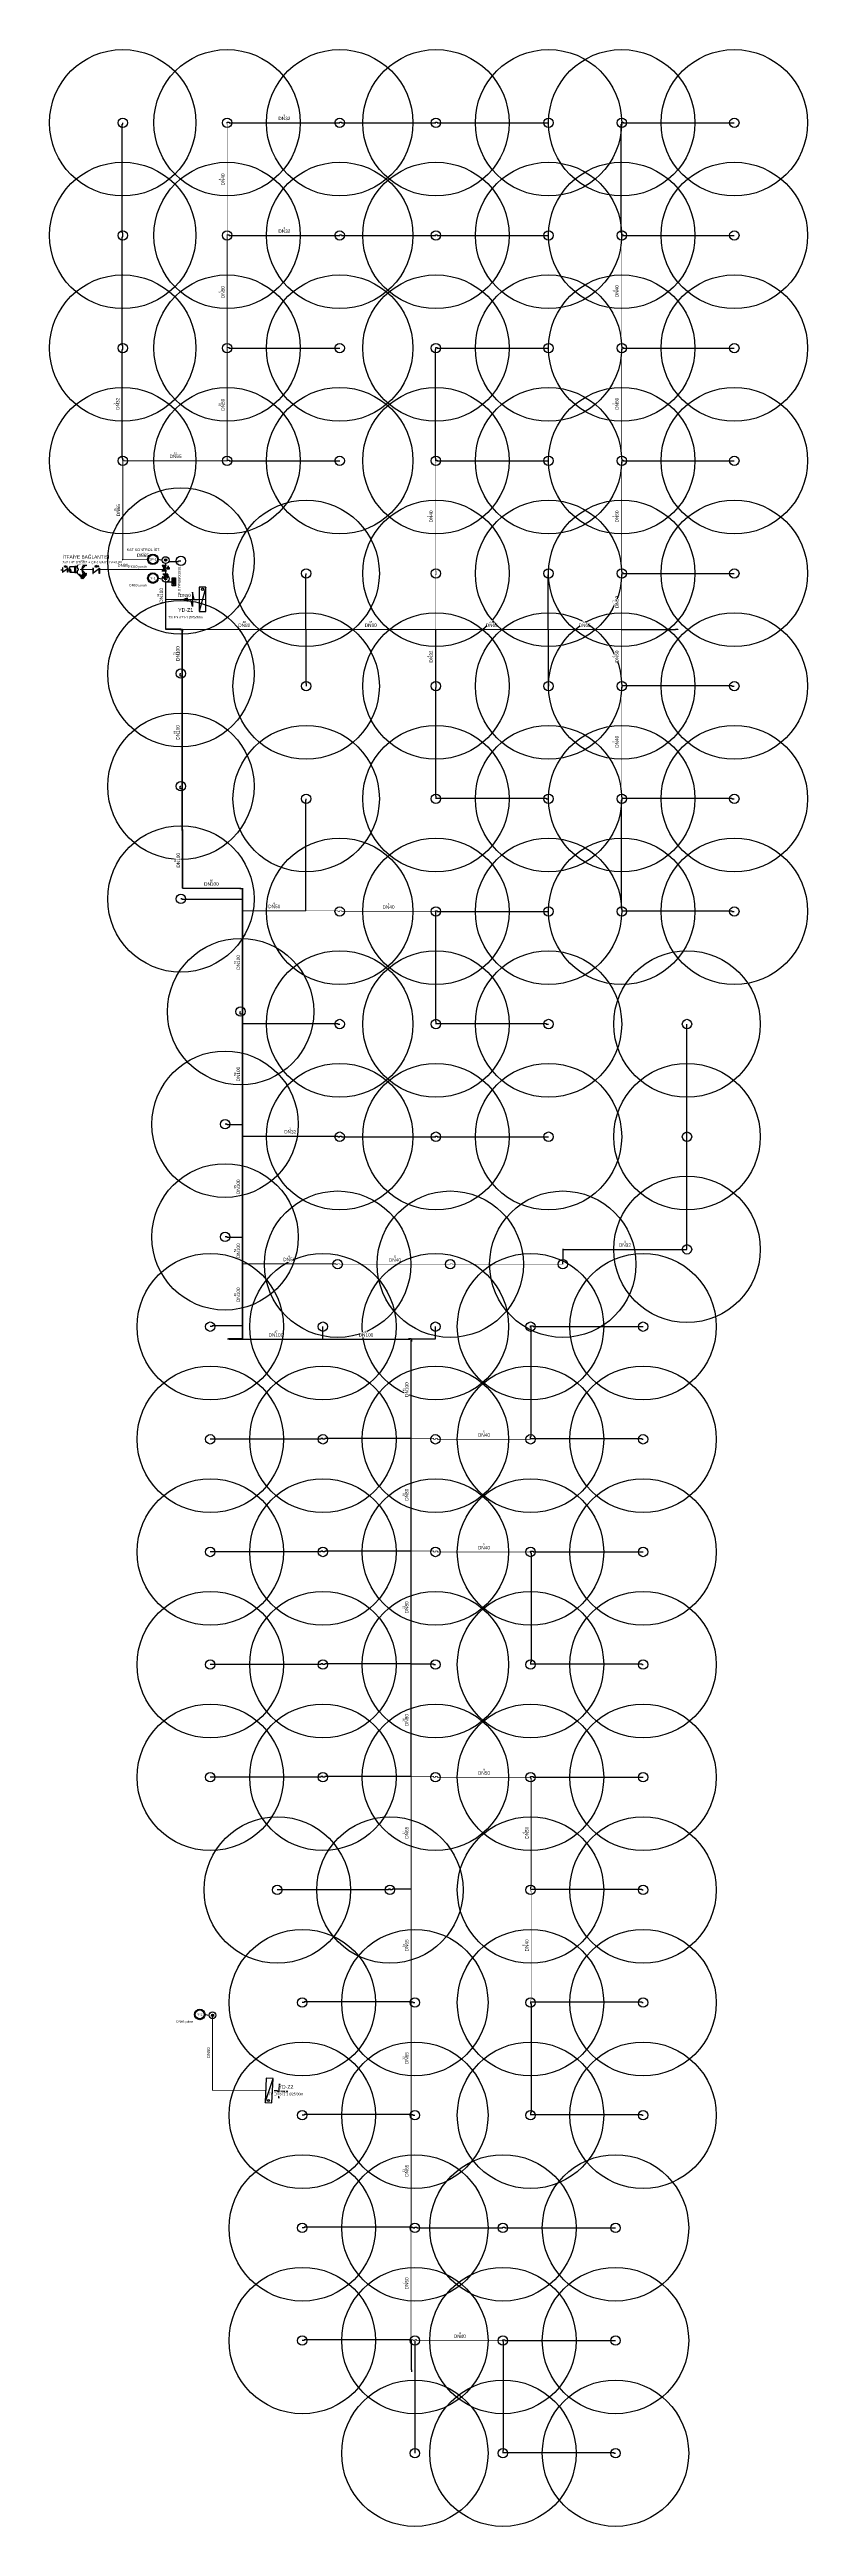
# Model space of a CAD drawing. Header units: centimetres. Extents: x 247996 to 269940, y -458027 to -450648.
# Drawn here: x 250247 to 252266, y -457471 to -450876 of the extents above; entities that cross this region are included whole.
import ezdxf
from ezdxf.enums import TextEntityAlignment as Align

# ---------------------------------------------------------------- set-up
doc = ezdxf.new("R2010")
doc.units = ezdxf.units.CM
for name, color, linetype in [('MTY-SPRINKLER', 15, 'Continuous'), ('MTY-SPRINKLER-BORU', 140, 'Continuous'), ('MTY-SPRINKLER-CAP', 141, 'Continuous'), ('MTY-SPRINKLER-KORUMA', 8, 'Continuous'), ('MTY-YANGIN-DOLAP', 1, 'Continuous'), ('MTY-YANGIN-DOLAP-BORU', 1, 'Continuous'), ('MTY-YANGIN-ITFAIYE', 1, 'Continuous'), ('MTY-YANGIN-KOLON', 6, 'Continuous'), ('MTY-YANGIN-VANA', 1, 'Continuous')]:
    doc.layers.add(name, color=color, linetype=linetype)
doc.styles.add('ROTAS', font='arial.ttf')

# ---------------------------------------------------------------- blocks, each defined once
blk = doc.blocks.new('ASL-SPR-UP')
blk.add_circle((0, 0), 12.5)
blk = doc.blocks.new('Y-KOLON')
blk.add_hatch(color=7).paths.add_polyline_path([(3, 0), (2.8, 1.1), (2.1, 2.1), (1.1, 2.8), (0, 3), (-1.1, 2.8), (-2.1, 2.1), (-2.8, 1.1), (-3, 0), (-2.8, -1.1), (-2.1, -2.1), (-1.1, -2.8), (0, -3), (1.1, -2.8), (2.1, -2.1), (2.8, -1.1)])
for radius in [9, 3]:
    blk.add_circle((0, 0), radius)
blk = doc.blocks.new('ASL-YD-PLAN')
for p, q in [((-21.2, 7.3), (0, 12.3)), ((21.2, 7.3), (-21.2, 7.3)), ((0, 32.8), (-5, 22)), ((-5, 22), (5, 22)), ((5, 22), (0, 32.8)), ((0, 22), (0, 12.3)), ((0, 2.3), (21.2, 7.3)), ((0, 2.3), (0, -7.8)), ((36, -32.8), (-36, -12.8)), ((30, -22.8), (30, -22.8))]:
    blk.add_line(p, q)
for points in [[(-36, -12.8), (-36, -32.8), (36, -32.8), (36, -12.8), (-36, -12.8)], [(36, -32.8), (-36, -12.8), (-36, -32.8), (36, -32.8)]]:
    blk.add_lwpolyline(points)
blk.add_circle((30, -22.8), 3.25)
blk = doc.blocks.new('ASL-IZL-KELEBEK')
for p, q in [((-4, -7), (-17, 2)), ((-17, -22), (-17, 2)), ((-15, 13), (-15, 23)), ((-15, 13), (-15, 23)), ((-15, 13), (-15, 23)), ((-15, 13), (-15, 23)), ((-15, 18), (-5, 18)), ((-15, 18), (-5, 18)), ((-15, 18), (-5, 18)), ((-15, 18), (-5, 18)), ((0, 11), (0, -10)), ((5, -7), (17, 2)), ((17, -22), (17, 2)), ((-17, -22), (-4, -14)), ((17, -22), (5, -14))]:
    blk.add_line(p, q)
for points in [[(-18, 5), (-20, 5), (-20, -25), (-18, -25), (-18, 5)], [(5, 25), (5, 11), (-5, 11), (-5, 25), (5, 25)], [(5, 25), (5, 11), (-5, 11), (-5, 25), (5, 25)], [(5, 25), (5, 11), (-5, 11), (-5, 25), (5, 25)], [(5, 25), (5, 11), (-5, 11), (-5, 25), (5, 25)], [(18, 5), (20, 5), (20, -25), (18, -25), (18, 5)]]:
    blk.add_lwpolyline(points)
blk.add_circle((0, -10), 5.68)
blk = doc.blocks.new('ASL-FS')
for p, q in [((-16, 8), (16, 8)), ((-16, -20), (-16, 2)), ((-16, 2), (16, -20)), ((-16, -20), (16, 2)), ((0, -9), (0, 8)), ((16, -20), (16, 2))]:
    blk.add_line(p, q)
blk.add_lwpolyline([(16, 8), (15, 11), (13, 14), (10, 17), (7, 18), (4, 20), (0, 20), (-4, 20), (-7, 18), (-10, 17), (-13, 14), (-15, 11), (-16, 8)])
blk = doc.blocks.new('ASL-TEST')
for p, q in [((-34, 5), (-32, 10)), ((-29, 10), (-26, 5)), ((-27, 0), (-21, 0)), ((-21, 10), (-7, -10)), ((-21, -10), (-7, 10)), ((-21, 10), (-7, -10)), ((-21, -10), (-7, 10)), ((-7, 0), (-6, 0)), ((-6, 8), (3, 4)), ((-6, -8), (-6, 8)), ((5, -6), (18, 6)), ((5, 6), (18, -6)), ((19, 4), (28, 8)), ((28, -8), (28, 8)), ((-34, -5), (-32, -10)), ((-29, -10), (-26, -5)), ((-6, -8), (3, -4)), ((19, -4), (28, -8))]:
    blk.add_line(p, q)
for points in [[(-44, -19), (-44, 19), (44, 19), (44, -19), (-44, -19)], [(-34, -5), (-34, 5)], [(-27, -2), (-27, 2), (-33, 2), (-33, -2), (-27, -2)], [(-32, 10), (-29, 10)], [(-26, -5), (-26, 5)], [(-21, -10), (-21, 10), (-7, 10), (-7, -10), (-21, -10)], [(-32, -10), (-29, -10)]]:
    blk.add_lwpolyline(points)
blk.add_circle((11, 0), 8.88)
blk = doc.blocks.new('ASL-ITFAIYE')
for p, q in [((-80, -17), (-80, 8)), ((-46, -17), (-46, 8)), ((-26, 21), (9, 21)), ((14, 24), (14, 24)), ((20, 23), (50, 53)), ((49, 39), (55, 44)), ((51, 54), (52, 54)), ((52, 54), (58, 60)), ((55, 66), (58, 69)), ((55, 66), (58, 62)), ((55, 56), (83, 27)), ((56, 57), (85, 29)), ((57, 63), (60, 67)), ((58, 69), (62, 65)), ((58, 60), (87, 32)), ((60, 44), (71, 33)), ((64, 65), (64, 66)), ((66, 23), (71, 28)), ((67, 10), (80, 23)), ((81, 25), (87, 31)), ((81, 24), (81, 25)), ((89, 31), (93, 28)), ((91, 30), (94, 33)), ((93, 37), (93, 37)), ((93, 35), (96, 31)), ((93, 28), (96, 31)), ((-96, -4), (-83, -4)), ((-43, -4), (-33, -4)), ((-26, -21), (9, -21)), ((14, -24), (14, -24)), ((20, -23), (50, -53)), ((49, -39), (55, -44)), ((51, -54), (52, -54)), ((52, -54), (58, -60)), ((55, -56), (83, -27)), ((55, -66), (58, -62)), ((56, -57), (85, -29)), ((57, -63), (60, -67)), ((58, -60), (87, -32)), ((58, -69), (62, -65)), ((60, -44), (71, -33)), ((64, -65), (64, -66)), ((66, -23), (71, -28)), ((67, -10), (80, -23)), ((81, -25), (81, -24)), ((81, -25), (87, -31)), ((89, -31), (93, -28)), ((91, -30), (94, -33)), ((93, -28), (96, -31)), ((93, -35), (96, -31)), ((93, -37), (93, -37))]:
    blk.add_line(p, q)
for points in [[(-81, 11), (-83, 11), (-83, -19), (-81, -19), (-81, 11)], [(-80, -17), (-46, 8)], [(-74, 21), (-61, 16), (-63, 20), (-48, 20), (-48, 22), (-63, 22), (-61, 26), (-74, 21)], [(-45, 11), (-43, 11), (-43, -19), (-45, -19), (-45, 11)], [(-26, 21), (-28, 19), (-30, 16), (-31, 13), (-31, 10), (-31, 7), (-30, 5), (-28, 2), (-26, 0)], [(9, -24), (9, 24), (14, 24), (14, -24), (9, -24)], [(14, 24), (15, 23), (16, 23), (16, 22), (17, 22), (18, 22), (19, 22), (19, 23), (20, 23)], [(46, 38), (42, 37), (38, 36), (34, 35), (31, 32), (28, 29), (26, 25), (25, 21), (25, 16), (25, 12), (27, 8)], [(27, -8), (29, -8), (30, -7), (32, -6), (33, -5), (34, -4), (35, -2), (35, -1), (35, 1), (35, 2), (34, 4), (33, 5), (32, 6), (30, 7), (29, 8), (27, 8)], [(46, 38), (47, 38), (48, 38), (49, 38), (49, 39)], [(51, 54), (51, 54), (50, 54), (50, 53), (50, 53)], [(52, 54), (52, 54), (52, 54), (52, 54), (52, 54)], [(60, 44), (60, 45), (59, 45), (58, 45), (57, 45), (56, 45), (56, 45), (55, 44)], [(58, 1), (58, 1), (58, 1), (57, 0), (57, 0), (57, 0), (58, -1), (58, -1), (58, -1)], [(58, 60), (59, 60), (59, 60), (59, 61), (59, 61), (59, 61), (59, 62), (58, 62)], [(58, 1), (61, 4), (63, 7), (65, 11), (65, 15), (65, 19)], [(62, 65), (62, 65), (62, 65), (63, 65), (63, 65), (63, 65), (64, 65), (64, 65)], [(64, 66), (93, 37), (96, 39), (67, 69), (64, 66)], [(66, 23), (65, 22), (65, 21), (65, 20), (65, 19)], [(67, 10), (67, 9), (66, 8), (66, 8), (66, 7)], [(66, 7), (66, 7), (66, 7), (66, 7), (66, 7)], [(66, -7), (67, -4), (68, -1), (68, 1), (67, 4), (66, 7)], [(71, 28), (72, 29), (72, 29), (72, 30), (72, 31), (72, 32), (72, 33), (71, 33)], [(80, 23), (81, 23), (81, 23), (81, 23), (81, 24)], [(81, 25), (81, 25), (81, 25), (81, 25), (81, 25)], [(89, 31), (89, 32), (89, 32), (88, 32), (88, 32), (88, 32), (87, 32), (87, 31)], [(93, 37), (92, 37), (92, 36), (92, 36), (92, 36), (92, 35), (92, 35), (93, 35)], [(-26, 0), (-28, -2), (-29, -5), (-30, -7), (-31, -10), (-30, -13), (-29, -16), (-28, -19), (-26, -21)], [(-25, 0), (-27, -2), (-29, -5), (-30, -8), (-30, -10), (-30, -13), (-29, -16), (-27, -18), (-25, -20)], [(-26, -21), (-24, -19), (-22, -18), (-21, -16), (-20, -14), (-19, -12), (-19, -9), (-20, -7), (-21, -5), (-22, -3), (-24, -1), (-26, 0)], [(20, -23), (19, -23), (19, -22), (18, -22), (17, -22), (16, -22), (16, -23), (15, -23), (14, -24)], [(27, -8), (25, -12), (25, -16), (25, -21), (26, -25), (28, -29), (31, -32), (34, -35), (38, -36), (42, -37), (46, -38)], [(49, -39), (49, -38), (48, -38), (47, -38), (46, -38)], [(50, -53), (50, -53), (50, -54), (51, -54), (51, -54)], [(52, -54), (52, -54), (52, -54), (52, -54), (52, -54)], [(55, -44), (56, -45), (56, -45), (57, -45), (58, -45), (59, -45), (60, -45), (60, -44)], [(65, -19), (65, -15), (65, -11), (63, -7), (61, -4), (58, -1)], [(58, -62), (59, -62), (59, -61), (59, -61), (59, -61), (59, -60), (59, -60), (58, -60)], [(64, -65), (64, -65), (63, -65), (63, -65), (63, -65), (62, -65), (62, -65), (62, -65)], [(64, -66), (93, -37), (96, -39), (67, -69), (64, -66)], [(65, -19), (65, -20), (65, -21), (65, -22), (66, -23)], [(65, -19), (65, -20), (65, -21), (65, -22), (66, -23)], [(66, -7), (66, -7), (66, -7), (66, -7), (66, -7)], [(66, -7), (66, -8), (66, -8), (67, -9), (67, -10)], [(71, -33), (72, -33), (72, -32), (72, -31), (72, -30), (72, -29), (72, -29), (71, -28)], [(81, -24), (81, -23), (81, -23), (81, -23), (80, -23)], [(81, -25), (81, -25), (81, -25), (81, -25), (81, -25)], [(87, -31), (87, -32), (88, -32), (88, -32), (88, -32), (89, -32), (89, -32), (89, -31)], [(93, -35), (92, -35), (92, -35), (92, -36), (92, -36), (92, -36), (92, -37), (93, -37)]]:
    blk.add_lwpolyline(points)
blk.add_circle((65, 0), 1.84)
blk = doc.blocks.new('ASL-CEK')
for p, q in [((-17, -20), (-17, 5)), ((17, -20), (17, 5))]:
    blk.add_line(p, q)
for points in [[(-18, 7), (-20, 7), (-20, -23), (-18, -23), (-18, 7)], [(-17, -20), (17, 5)], [(-11, 18), (2, 13), (0, 17), (15, 17), (15, 19), (0, 19), (2, 23), (-11, 18)], [(18, 7), (20, 7), (20, -23), (18, -23), (18, 7)]]:
    blk.add_lwpolyline(points)

msp = doc.modelspace()

# ---------------------------------------------------------------- linework, layer by layer
at = {"layer": 'MTY-SPRINKLER-BORU'}
for points in [[(250441.6, -451670.5), (250441.6, -451664), (250440, -451664), (250440, -451374), (250441.6, -451374), (250441.6, -451370.5), (250441.6, -451364), (250440, -451364), (250440, -451074), (250441.6, -451074), (250441.6, -451070.5)], [(250719.8, -451070.5), (250719.8, -451069), (250725, -451069), (250725, -451070.5), (251019.8, -451070.5)], [(251019.8, -451070.5), (251019.8, -451069), (251025, -451069), (251025, -451070.5), (251275, -451070.5)], [(251275, -451070.5), (251275, -451069), (251280, -451069), (251280, -451070.5), (251576.2, -451070.5)], [(251275, -451070.5), (251276.2, -451070.5)], [(251771.4, -451369), (251771.4, -451364), (251770, -451364), (251770, -451074), (251771.4, -451074), (251771.4, -451070.5), (251771.4, -451069), (251775, -451069), (251775, -451070.5), (252071.4, -451070.5)], [(250720, -451369), (250725, -451369), (250725, -451370.5), (251019.8, -451370.5)], [(251019.8, -451370.5), (251019.8, -451369), (251025, -451369), (251025, -451370.5), (251275, -451370.5)], [(251275, -451370.5), (251275, -451369), (251280, -451369), (251280, -451370.5), (251576.2, -451370.5)], [(251275, -451370.5), (251276.2, -451370.5)], [(251771.4, -451370.5), (251771.4, -451369)], [(251771.4, -451369), (251775, -451369), (251775, -451370.5), (252071.4, -451370.5)], [(250441.6, -451969), (250441.6, -451964), (250440, -451964), (250440, -451674), (250441.6, -451674), (250441.6, -451670.5)], [(250720, -451669), (250725, -451669), (250725, -451670.5), (251019.8, -451670.5)], [(251276.2, -451969), (251276.2, -451964), (251275, -451964), (251275, -451674), (251276.2, -451674), (251276.2, -451670.5), (251276.2, -451669), (251280, -451669), (251280, -451670.5), (251576.2, -451670.5)], [(251771.4, -451669), (251775, -451669), (251775, -451670.5), (252071.4, -451670.5)], [(250720, -451969), (250725, -451969), (250725, -451970.5), (251019.8, -451970.5)], [(251276.2, -451970.5), (251276.2, -451969)], [(251276.2, -451969), (251280, -451969), (251280, -451970.5), (251576.2, -451970.5)], [(251771.4, -451969), (251775, -451969), (251775, -451970.5), (252071.4, -451970.5)], [(250441.6, -452234), (250440, -452234)], [(250556, -452239), (250590, -452239), (250590, -452237.4), (250596.7, -452237.4)], [(250930, -452420), (250930, -452419), (250930, -452274), (250930.5, -452274), (250930.5, -452270.5)], [(251575, -452420), (251575, -452419), (251575, -452274), (251576.2, -452274), (251576.2, -452270.5)], [(251771.4, -452269), (251775, -452269), (251775, -452270.5), (252071.4, -452270.5)], [(250556, -452419), (250555, -452419)], [(250930, -452420), (250930, -452564), (250930.5, -452564), (250930.5, -452570.5)], [(251275, -452420), (251275, -452564), (251276.2, -452564), (251276.2, -452569), (251276.2, -452570.5)], [(251575, -452420), (251575, -452564), (251576.2, -452564), (251576.2, -452570.5)], [(251770, -452420), (251915, -452420), (251915, -452419), (251921, -452419), (251921, -452420)], [(250600, -452544), (250595, -452544), (250595, -452537.4), (250596.7, -452537.4)], [(251276.2, -452570.5), (251276.2, -452574), (251275, -452574), (251275, -452864), (251276.2, -452864), (251276.2, -452869)], [(251771.4, -452569), (252065, -452569), (252065, -452570.5), (252071.4, -452570.5)], [(250600, -452844), (250595, -452844), (250595, -452837.4), (250596.7, -452837.4)], [(250930, -453169), (250930, -452874), (250930.5, -452874), (250930.5, -452870.5)], [(251276.2, -452869), (251570, -452869), (251570, -452870.5), (251576.2, -452870.5)], [(251276.2, -452869), (251276.2, -452870.5)], [(251771.4, -452870.5), (251771.4, -452874), (251770, -452874), (251770, -453164), (251771.4, -453164), (251771.4, -453169)], [(251771.4, -452869), (252065, -452869), (252065, -452870.5), (252071.4, -452870.5)], [(251771.4, -452869), (251771.4, -452870.5)], [(250601, -453109), (250600, -453109)], [(250761, -453139), (250600, -453139), (250600, -453137.4), (250596.7, -453137.4)], [(251275, -453170.5), (251275, -453169), (251280, -453169), (251280, -453170.5), (251576.2, -453170.5)], [(251275, -453170.5), (251275, -453464), (251276.2, -453464), (251276.2, -453469)], [(251275, -453170.5), (251276.2, -453170.5)], [(251771.4, -453169), (252065, -453169), (252065, -453170.5), (252071.4, -453170.5)], [(251771.4, -453169), (251771.4, -453170.5)], [(250761, -453444), (250755, -453444), (250755, -453437.4), (250755.7, -453437.4)], [(250761, -453469), (251015, -453469), (251015, -453470.5), (251019.8, -453470.5)], [(251276.2, -453469), (251570, -453469), (251570, -453470.5), (251576.2, -453470.5)], [(251276.2, -453469), (251276.2, -453470.5)], [(251945, -454070.5), (251945, -453774), (251945.3, -453774), (251945.3, -453770.5), (251945.3, -453764), (251945, -453764), (251945, -453474), (251945.3, -453474), (251945.3, -453470.5)], [(250761, -453739), (250720, -453739), (250720, -453737.4), (250714.4, -453737.4)], [(250761, -453769), (251015, -453769), (251015, -453770.5), (251019.8, -453770.5)], [(251019.8, -453770.5), (251019.8, -453769), (251025, -453769), (251025, -453770.5), (251275, -453770.5)], [(251275, -453770.5), (251275, -453769), (251280, -453769), (251280, -453770.5), (251576.2, -453770.5)], [(251275, -453770.5), (251276.2, -453770.5)], [(250761, -454039), (250720, -454039), (250720, -454037.4), (250714.4, -454037.4)], [(251614.4, -454110.1), (251614.4, -454104), (251615, -454104), (251615, -454070.5)], [(251615, -454070.5), (251615, -454069)], [(251615, -454070.5), (251945, -454070.5)], [(251945, -454070.5), (251945.3, -454070.5)], [(250761, -454274), (250680, -454274), (250680, -454276.4), (250675, -454276.4)], [(250725, -454310), (250721, -454310)], [(250975, -454310), (250975, -454279), (250975, -454276.4)], [(251211, -454309), (251275, -454309), (251275, -454279), (251275, -454276.4)], [(251528.3, -454574), (251528.3, -454569), (251530, -454569), (251530, -454279), (251528.3, -454279), (251528.3, -454276.4), (251528.3, -454274), (251535, -454274), (251535, -454276.4), (251828.3, -454276.4)], [(250975, -454576.4), (250975, -454574), (250970, -454574), (250970, -454576.4), (250675, -454576.4)], [(251210, -454574), (250980, -454574), (250980, -454576.4), (250975, -454576.4)], [(250975, -454576.4), (250975, -454576.4)], [(251528.3, -454576.4), (251528.3, -454574)], [(251528.3, -454574), (251825, -454574), (251825, -454576.4), (251828.3, -454576.4)], [(250975, -454876.4), (250975, -454874), (250970, -454874), (250970, -454876.4), (250675, -454876.4)], [(251210, -454874), (250980, -454874), (250980, -454876.4), (250975, -454876.4)], [(250975, -454876.4), (250975, -454876.4)], [(251528.3, -454876.4), (251528.3, -454874), (251535, -454874), (251535, -454876.4), (251828.3, -454876.4)], [(251528.3, -454876.4), (251528.3, -454879), (251530, -454879), (251530, -455169), (251528.3, -455169), (251528.3, -455174)], [(250975, -455176.4), (250975, -455174), (250970, -455174), (250970, -455176.4), (250675, -455176.4)], [(251210, -455174), (250980, -455174), (250980, -455176.4), (250975, -455176.4)], [(250975, -455176.4), (250975, -455176.4)], [(251210, -455174), (251270, -455174), (251270, -455176.4), (251275, -455176.4)], [(251528.3, -455174), (251825, -455174), (251825, -455176.4), (251828.3, -455176.4)], [(251528.3, -455174), (251528.3, -455176.4)], [(250975, -455476.4), (250975, -455474), (250970, -455474), (250970, -455476.4), (250675, -455476.4)], [(251210, -455474), (250980, -455474), (250980, -455476.4), (250975, -455476.4)], [(250975, -455476.4), (250975, -455476.4)], [(251528.3, -455476.4), (251528.3, -455474), (251535, -455474), (251535, -455476.4), (251828.3, -455476.4)], [(251155, -455776.4), (251155, -455774), (251150, -455774), (251150, -455776.4), (250853.6, -455776.4)], [(251210, -455774), (251160, -455774), (251160, -455776.4), (251155, -455776.4)], [(251528.3, -455774), (251825, -455774), (251825, -455776.4), (251828.3, -455776.4)], [(251155, -455776.4), (251153.6, -455776.4)], [(251210, -456074), (250925, -456074), (250925, -456076.4), (250920.1, -456076.4)], [(251210, -456074), (251215, -456074), (251215, -456076.4), (251220.1, -456076.4)], [(251528.3, -456074), (251825, -456074), (251825, -456076.4), (251828.3, -456076.4)], [(251528.3, -456074), (251528.3, -456076.4)], [(251528.3, -456076.4), (251528.3, -456079), (251530, -456079), (251530, -456369), (251528.3, -456369), (251528.3, -456374)], [(251210, -456374), (250925, -456374), (250925, -456376.4), (250920.1, -456376.4)], [(251210, -456374), (251215, -456374), (251215, -456376.4), (251220.1, -456376.4)], [(251528.3, -456374), (251825, -456374), (251825, -456376.4), (251828.3, -456376.4)], [(251528.3, -456374), (251528.3, -456376.4)], [(251210, -456674), (250925, -456674), (250925, -456676.4), (250920.1, -456676.4)], [(251210, -456674), (251215, -456674), (251215, -456676.4), (251220, -456676.4)], [(251220, -456676.4), (251220, -456674), (251225, -456674), (251225, -456676.4), (251454.8, -456676.4), (251454.8, -456674), (251460, -456674), (251460, -456676.4), (251754.8, -456676.4)], [(251220, -456676.4), (251220.1, -456676.4)], [(251210, -456974), (250925, -456974), (250925, -456976.4), (250920.1, -456976.4)], [(251210, -456974), (251210, -457054), (251211, -457054), (251211, -457060)], [(251220, -456976.4), (251220, -457269), (251220.1, -457269), (251220.1, -457276.4)], [(251220, -456976.4), (251220.1, -456976.4)], [(251454.8, -456976.4), (251454.8, -456974), (251460, -456974), (251460, -456976.4), (251754.8, -456976.4)], [(251454.8, -456976.4), (251454.8, -456979), (251455, -456979), (251455, -457269), (251454.8, -457269), (251454.8, -457274)], [(251454.8, -457274), (251750, -457274), (251750, -457276.4), (251754.8, -457276.4)], [(251454.8, -457274), (251454.8, -457276.4)]]:
    msp.add_lwpolyline(points, dxfattribs=at)
for points, const_width in [([(250720, -451369), (250720, -451074), (250719.8, -451074), (250719.8, -451070.5)], 1.5), ([(250720, -451669), (250720, -451374), (250719.8, -451374), (250719.8, -451370.5), (250719.8, -451369), (250720, -451369)], 2), ([(251771.4, -451669), (251771.4, -451664), (251770, -451664), (251770, -451374), (251771.4, -451374), (251771.4, -451370.5)], 1.5), ([(250720, -451969), (250720, -451674), (250719.8, -451674), (250719.8, -451670.5), (250719.8, -451669), (250720, -451669)], 2), ([(251771.4, -451969), (251771.4, -451964), (251770, -451964), (251770, -451674), (251771.4, -451674), (251771.4, -451670.5)], 2), ([(251771.4, -451670.5), (251771.4, -451669)], 1.5), ([(250441.6, -452234), (250441.6, -451970.5), (250441.6, -451969)], 2.5), ([(250441.6, -451969), (250445, -451969), (250445, -451970.5), (250719.8, -451970.5), (250719.8, -451969), (250720, -451969)], 2.5), ([(251275, -452420), (251275, -452419), (251275, -452274), (251276.2, -452274), (251276.2, -452270.5), (251276.2, -452264), (251275, -452264), (251275, -451974), (251276.2, -451974), (251276.2, -451970.5)], 1.5), ([(251771.4, -452269), (251771.4, -452264), (251770, -452264), (251770, -451974), (251771.4, -451974), (251771.4, -451970.5), (251771.4, -451969)], 2), ([(250556, -452235), (250550, -452235), (250550, -452234), (250441.6, -452234)], 2.5), ([(250556, -452235), (250556, -452239)], 4), ([(250556, -452239), (250556, -452419)], 4), ([(251770, -452420), (251770, -452419), (251770, -452274), (251771.4, -452274), (251771.4, -452270.5), (251771.4, -452269)], 2), ([(250556, -452419), (250595, -452419), (250595, -452420), (250601, -452420)], 4), ([(250601, -452420), (250601, -452424), (250600, -452424), (250600, -452544)], 4), ([(250601, -452420), (250930, -452420)], 3), ([(250930, -452420), (251275, -452420)], 3), ([(251275, -452420), (251575, -452420)], 2.5), ([(251575, -452420), (251770, -452420)], 2.5), ([(251770, -452420), (251770, -452564), (251771.4, -452564), (251771.4, -452569)], 2), ([(250600, -452544), (250600, -452844)], 4), ([(251771.4, -452569), (251771.4, -452570.5), (251771.4, -452574), (251770, -452574), (251770, -452864), (251771.4, -452864), (251771.4, -452869)], 1.5), ([(250600, -452844), (250600, -452954), (250601, -452954), (250601, -452960), (250601, -453109)], 4), ([(250601, -453109), (250755, -453109), (250755, -453110), (250761, -453110), (250761, -453139)], 4), ([(250761, -453139), (250761, -453169)], 4), ([(250761, -453169), (250761, -453444)], 4), ([(250761, -453169), (250930, -453169)], 2), ([(250930, -453169), (251015, -453169), (251015, -453170.5), (251019.8, -453170.5), (251019.8, -453169), (251025, -453169), (251025, -453170.5), (251275, -453170.5)], 1.5), ([(250761, -453444), (250761, -453469)], 4), ([(250761, -453469), (250761, -453739)], 4), ([(250761, -453739), (250761, -453769)], 4), ([(250761, -453769), (250761, -454039)], 4), ([(250761, -454039), (250761, -454109)], 4), ([(250761, -454109), (250761, -454274)], 4), ([(250761, -454109), (251010, -454109), (251010, -454110.1), (251014.4, -454110.1)], 2), ([(251014.4, -454110.1), (251014.4, -454109), (251020, -454109), (251020, -454110.1), (251314.4, -454110.1), (251314.4, -454109), (251320, -454109), (251320, -454110.1), (251614.4, -454110.1)], 1.5), ([(250761, -454274), (250761, -454309), (250725, -454309), (250725, -454310)], 4), ([(250725, -454310), (250975, -454310)], 4), ([(250975, -454310), (251205, -454310), (251205, -454309), (251210, -454309), (251211, -454309)], 4), ([(251211, -454309), (251211, -454310), (251211, -454314), (251210, -454314), (251210, -454574)], 4), ([(251210, -454574), (251210, -454874)], 3), ([(251210, -454574), (251270, -454574), (251270, -454576.4), (251275, -454576.4), (251275, -454574), (251280, -454574), (251280, -454576.4), (251528.3, -454576.4)], 1.5), ([(251210, -454874), (251210, -455174)], 3), ([(251210, -454874), (251270, -454874), (251270, -454876.4), (251275, -454876.4), (251275, -454874), (251280, -454874), (251280, -454876.4), (251528.3, -454876.4)], 1.5), ([(251210, -455174), (251210, -455474)], 3), ([(251210, -455474), (251210, -455774)], 2.5), ([(251210, -455474), (251270, -455474), (251270, -455476.4), (251275, -455476.4), (251275, -455474), (251280, -455474), (251280, -455476.4), (251528.3, -455476.4)], 2), ([(251528.3, -455476.4), (251528.3, -455479), (251530, -455479), (251530, -455769), (251528.3, -455769), (251528.3, -455774)], 2), ([(251210, -455774), (251210, -456074)], 2.5), ([(251528.3, -455774), (251528.3, -455776.4), (251528.3, -455779), (251530, -455779), (251530, -456069), (251528.3, -456069), (251528.3, -456074)], 1.5), ([(251210, -456074), (251210, -456374)], 2.5), ([(251210, -456374), (251210, -456674)], 2.5), ([(251210, -456674), (251210, -456974)], 2), ([(251210, -456974), (251215, -456974), (251215, -456976.4), (251220, -456976.4)], 2), ([(251220, -456976.4), (251220, -456974), (251225, -456974), (251225, -456976.4), (251454.8, -456976.4)], 1.5)]:
    msp.add_lwpolyline(points, dxfattribs=dict(at, const_width=const_width))
at = {"layer": 'MTY-SPRINKLER-KORUMA'}
for centre in [(250441.6, -451070.5), (250719.8, -451070.5), (251019.8, -451070.5), (251276.3, -451070.5), (251576.3, -451070.5), (251771.4, -451070.5), (252071.4, -451070.5), (250441.6, -451370.5), (250719.8, -451370.5), (251019.8, -451370.5), (251276.3, -451370.5), (251576.3, -451370.5), (251771.4, -451370.5), (252071.4, -451370.5), (250441.6, -451670.5), (250719.8, -451670.5), (251019.8, -451670.5), (251276.3, -451670.5), (251576.3, -451670.5), (251771.4, -451670.5), (252071.4, -451670.5), (250441.6, -451970.5), (250719.8, -451970.5), (251019.8, -451970.5), (251276.3, -451970.5), (251576.3, -451970.5), (251771.4, -451970.5), (252071.4, -451970.5), (250596.7, -452237.4), (250930.5, -452270.5), (251276.3, -452270.5), (251576.3, -452270.5), (251771.4, -452270.5), (252071.4, -452270.5), (250596.7, -452537.4), (250930.5, -452570.5), (251276.3, -452570.5), (251576.3, -452570.5), (251771.4, -452570.5), (252071.4, -452570.5), (250596.7, -452837.4), (250930.5, -452870.5), (251276.3, -452870.5), (251576.3, -452870.5), (251771.4, -452870.5), (252071.4, -452870.5), (250596.7, -453137.4), (251019.8, -453170.5), (251276.3, -453170.5), (251576.3, -453170.5), (251771.4, -453170.5), (252071.4, -453170.5), (250755.7, -453437.4), (251019.8, -453470.5), (251276.3, -453470.5), (251576.3, -453470.5), (251945.3, -453470.5), (250714.4, -453737.4), (251019.8, -453770.5), (251276.3, -453770.5), (251576.3, -453770.5), (251945.3, -453770.5), (250714.4, -454037.4), (251014.4, -454110.1), (251314.4, -454110.1), (251614.4, -454110.1), (251945.3, -454070.5), (250675, -454276.4), (250975, -454276.4), (251275, -454276.4), (251528.3, -454276.4), (251828.3, -454276.4), (250675, -454576.4), (250975, -454576.4), (251275, -454576.4), (251528.3, -454576.4), (251828.3, -454576.4), (250675, -454876.4), (250975, -454876.4), (251275, -454876.4), (251528.3, -454876.4), (251828.3, -454876.4), (250675, -455176.4), (250975, -455176.4), (251275, -455176.4), (251528.3, -455176.4), (251828.3, -455176.4), (250675, -455476.4), (250975, -455476.4), (251275, -455476.4), (251528.3, -455476.4), (251828.3, -455476.4), (250853.6, -455776.4), (251153.6, -455776.4), (251528.3, -455776.4), (251828.3, -455776.4), (250920.1, -456076.4), (251220.1, -456076.4), (251528.3, -456076.4), (251828.3, -456076.4), (250920.1, -456376.4), (251220.1, -456376.4), (251528.3, -456376.4), (251828.3, -456376.4), (250920.1, -456676.4), (251220.1, -456676.4), (251454.8, -456676.4), (251754.8, -456676.4), (250920.1, -456976.4), (251220.1, -456976.4), (251454.8, -456976.4), (251754.8, -456976.4), (251220.1, -457276.4), (251454.8, -457276.4), (251754.8, -457276.4)]:
    msp.add_circle(centre, 195, dxfattribs=at)

# ---------------------------------------------------------------- block references
at = {"layer": 'MTY-SPRINKLER'}
for p in [(250441.6, -451070.5), (250719.8, -451070.5), (251019.8, -451070.5), (251276.3, -451070.5), (251576.3, -451070.5), (251771.4, -451070.5), (252071.4, -451070.5), (250441.6, -451370.5), (250719.8, -451370.5), (251019.8, -451370.5), (251276.3, -451370.5), (251576.3, -451370.5), (251771.4, -451370.5), (252071.4, -451370.5), (250441.6, -451670.5), (250719.8, -451670.5), (251019.8, -451670.5), (251276.3, -451670.5), (251576.3, -451670.5), (251771.4, -451670.5), (252071.4, -451670.5), (250441.6, -451970.5), (250719.8, -451970.5), (251019.8, -451970.5), (251276.3, -451970.5), (251576.3, -451970.5), (251771.4, -451970.5), (252071.4, -451970.5), (250596.7, -452237.4), (250930.5, -452270.5), (251276.3, -452270.5), (251576.3, -452270.5), (251771.4, -452270.5), (252071.4, -452270.5), (250596.7, -452537.4), (250930.5, -452570.5), (251276.3, -452570.5), (251576.3, -452570.5), (251771.4, -452570.5), (252071.4, -452570.5), (250596.7, -452837.4), (250930.5, -452870.5), (251276.3, -452870.5), (251576.3, -452870.5), (251771.4, -452870.5), (252071.4, -452870.5), (250596.7, -453137.4), (251019.8, -453170.5), (251276.3, -453170.5), (251576.3, -453170.5), (251771.4, -453170.5), (252071.4, -453170.5), (250755.7, -453437.4), (251019.8, -453470.5), (251276.3, -453470.5), (251576.3, -453470.5), (251945.3, -453470.5), (250714.4, -453737.4), (251019.8, -453770.5), (251276.3, -453770.5), (251576.3, -453770.5), (251945.3, -453770.5), (250714.4, -454037.4), (251945.3, -454070.5), (251014.4, -454110.1), (251314.4, -454110.1), (251614.4, -454110.1), (250675, -454276.4), (250975, -454276.4), (251275, -454276.4), (251528.3, -454276.4), (251828.3, -454276.4), (250675, -454576.4), (250975, -454576.4), (251275, -454576.4), (251528.3, -454576.4), (251828.3, -454576.4), (250675, -454876.4), (250975, -454876.4), (251275, -454876.4), (251528.3, -454876.4), (251828.3, -454876.4), (250675, -455176.4), (250975, -455176.4), (251275, -455176.4), (251528.3, -455176.4), (251828.3, -455176.4), (250675, -455476.4), (250975, -455476.4), (251275, -455476.4), (251528.3, -455476.4), (251828.3, -455476.4), (250853.6, -455776.4), (251153.6, -455776.4), (251528.3, -455776.4), (251828.3, -455776.4), (250920.1, -456076.4), (251220.1, -456076.4), (251528.3, -456076.4), (251828.3, -456076.4), (250920.1, -456376.4), (251220.1, -456376.4), (251528.3, -456376.4), (251828.3, -456376.4), (250920.1, -456676.4), (251220.1, -456676.4), (251454.8, -456676.4), (251754.8, -456676.4), (250920.1, -456976.4), (251220.1, -456976.4), (251454.8, -456976.4), (251754.8, -456976.4), (251220.1, -457276.4), (251454.8, -457276.4), (251754.8, -457276.4)]:
    msp.add_blockref('ASL-SPR-UP', p, dxfattribs=at)
at = {"layer": 'MTY-YANGIN-DOLAP', "xscale": 0.9, "yscale": 0.9}
for p, rotation in [((250633.9, -452340), 90), ((250852, -456311.3), -92.90218075733016)]:
    msp.add_blockref('ASL-YD-PLAN', p, dxfattribs=dict(at, rotation=rotation))
at = {"layer": 'MTY-YANGIN-ITFAIYE', "xscale": 0.36, "yscale": 0.36}
msp.add_blockref('ASL-ITFAIYE', (250311, -452260), dxfattribs=at)

# ---------------------------------------------------------------- wipeouts: each hides what was drawn before it
msp.add_wipeout([(250691, -456110), (250690.2, -456106.2), (250688.1, -456102.9), (250684.8, -456100.8), (250681, -456100), (250677.2, -456100.8), (250673.9, -456102.9), (250671.8, -456106.2), (250671, -456110), (250671.8, -456113.8), (250673.9, -456117.1), (250677.2, -456119.2), (250681, -456120), (250684.8, -456119.2), (250688.1, -456117.1), (250690.2, -456113.8)])

# ---------------------------------------------------------------- next in the draw order: block references
at = {"layer": 'MTY-YANGIN-KOLON'}
msp.add_blockref('Y-KOLON', (250681, -456110), dxfattribs=at)

# ---------------------------------------------------------------- next in the draw order: wipeouts: each hides what was drawn before it
for points in [[(250859.9, -451065.8), (250881.3, -451065.8), (250881.3, -451052.2), (250859.9, -451052.2)], [(250715.2, -451234), (250715.2, -451212.6), (250701.8, -451212.6), (250701.8, -451234)], [(250859.9, -451365.8), (250881.3, -451365.8), (250881.3, -451352.2), (250859.9, -451352.2)], [(250715.2, -451534), (250715.2, -451512.6), (250701.8, -451512.6), (250701.8, -451534)], [(251765.2, -451531.5), (251765.2, -451510.1), (251751.8, -451510.1), (251751.8, -451531.5)], [(250435.2, -451831.5), (250435.2, -451810.1), (250421.8, -451810.1), (250421.8, -451831.5)], [(250715.2, -451834), (250715.2, -451812.6), (250701.8, -451812.6), (250701.8, -451834)], [(251765.2, -451831.5), (251765.2, -451810.1), (251751.8, -451810.1), (251751.8, -451831.5)], [(250569.9, -451965.8), (250591.3, -451965.8), (250591.3, -451952.2), (250569.9, -451952.2)], [(250436.8, -452114.8), (250436.8, -452093.3), (250423.3, -452093.3), (250423.3, -452114.8)], [(251270.2, -452131.5), (251270.2, -452110.1), (251256.8, -452110.1), (251256.8, -452131.5)], [(251765.2, -452131.5), (251765.2, -452110.1), (251751.8, -452110.1), (251751.8, -452131.5)], [(250483.3, -452229.2), (250504.7, -452229.2), (250504.7, -452215.8), (250483.3, -452215.8)], [(250566, -452235), (250565.2, -452231.2), (250563.1, -452227.9), (250559.8, -452225.8), (250556, -452225), (250552.2, -452225.8), (250548.9, -452227.9), (250546.8, -452231.2), (250546, -452235), (250546.8, -452238.8), (250548.9, -452242.1), (250552.2, -452244.2), (250556, -452245), (250559.8, -452244.2), (250563.1, -452242.1), (250565.2, -452238.8)], [(250551.2, -452343.8), (250551.2, -452317.8), (250537.8, -452317.8), (250537.8, -452343.8)], [(251765.2, -452359), (251765.2, -452337.6), (251751.8, -452337.6), (251751.8, -452359)], [(250753, -452415.2), (250774.4, -452415.2), (250774.4, -452401.8), (250753, -452401.8)], [(251090, -452415.2), (251111.4, -452415.2), (251111.4, -452401.8), (251090, -452401.8)], [(251412.5, -452415.2), (251433.9, -452415.2), (251433.9, -452401.8), (251412.5, -452401.8)], [(251660, -452415.2), (251681.4, -452415.2), (251681.4, -452401.8), (251660, -452401.8)], [(250595.2, -452498.8), (250595.2, -452472.8), (250581.8, -452472.8), (250581.8, -452498.8)], [(251270.2, -452504.5), (251270.2, -452483.1), (251256.8, -452483.1), (251256.8, -452504.5)], [(251765.2, -452504.5), (251765.2, -452483.1), (251751.8, -452483.1), (251751.8, -452504.5)], [(250595.2, -452708.8), (250595.2, -452682.8), (250581.8, -452682.8), (250581.8, -452708.8)], [(251765.2, -452731.5), (251765.2, -452710.1), (251751.8, -452710.1), (251751.8, -452731.5)], [(250596.2, -453049.3), (250596.2, -453023.3), (250582.8, -453023.3), (250582.8, -453049.3)], [(250663.2, -453104.2), (250689.2, -453104.2), (250689.2, -453090.8), (250663.2, -453090.8)], [(250833, -453164.2), (250854.4, -453164.2), (250854.4, -453150.8), (250833, -453150.8)], [(251137.5, -453165.8), (251158.9, -453165.8), (251158.9, -453152.2), (251137.5, -453152.2)], [(250756.2, -453321.3), (250756.2, -453295.3), (250742.8, -453295.3), (250742.8, -453321.3)], [(250756.2, -453618.8), (250756.2, -453592.8), (250742.8, -453592.8), (250742.8, -453618.8)], [(250875.5, -453764.2), (250896.9, -453764.2), (250896.9, -453750.8), (250875.5, -453750.8)], [(250756.2, -453918.8), (250756.2, -453892.8), (250742.8, -453892.8), (250742.8, -453918.8)], [(251767.5, -454065.8), (251788.9, -454065.8), (251788.9, -454052.2), (251767.5, -454052.2)], [(250756.2, -454088.8), (250756.2, -454062.8), (250742.8, -454062.8), (250742.8, -454088.8)], [(250873, -454104.2), (250894.4, -454104.2), (250894.4, -454090.8), (250873, -454090.8)], [(251154.7, -454105.4), (251176.1, -454105.4), (251176.1, -454091.9), (251154.7, -454091.9)], [(250756.2, -454206.3), (250756.2, -454180.3), (250742.8, -454180.3), (250742.8, -454206.3)], [(250835.2, -454305.2), (250861.2, -454305.2), (250861.2, -454291.8), (250835.2, -454291.8)], [(251075.2, -454305.2), (251101.2, -454305.2), (251101.2, -454291.8), (251075.2, -454291.8)], [(251205.2, -454458.8), (251205.2, -454432.8), (251191.8, -454432.8), (251191.8, -454458.8)], [(251391.6, -454571.6), (251413.1, -454571.6), (251413.1, -454558.1), (251391.6, -454558.1)], [(251205.2, -454736.5), (251205.2, -454715.1), (251191.8, -454715.1), (251191.8, -454736.5)], [(251391.6, -454871.6), (251413.1, -454871.6), (251413.1, -454858.1), (251391.6, -454858.1)], [(251205.2, -455036.5), (251205.2, -455015.1), (251191.8, -455015.1), (251191.8, -455036.5)], [(251205.2, -455336.5), (251205.2, -455315.1), (251191.8, -455315.1), (251191.8, -455336.5)], [(251391.6, -455471.6), (251413.1, -455471.6), (251413.1, -455458.1), (251391.6, -455458.1)], [(251205.2, -455636.5), (251205.2, -455615.1), (251191.8, -455615.1), (251191.8, -455636.5)], [(251525.2, -455636.5), (251525.2, -455615.1), (251511.8, -455615.1), (251511.8, -455636.5)], [(251205.2, -455936.5), (251205.2, -455915.1), (251191.8, -455915.1), (251191.8, -455936.5)], [(251525.2, -455936.5), (251525.2, -455915.1), (251511.8, -455915.1), (251511.8, -455936.5)], [(251205.2, -456236.5), (251205.2, -456215.1), (251191.8, -456215.1), (251191.8, -456236.5)], [(250860.1, -456311.1), (250888.9, -456311.1), (250888.9, -456296.1), (250860.1, -456296.1)], [(251205.2, -456536.5), (251205.2, -456515.1), (251191.8, -456515.1), (251191.8, -456536.5)], [(251205.2, -456836.5), (251205.2, -456815.1), (251191.8, -456815.1), (251191.8, -456836.5)], [(251327.4, -456971.6), (251348.8, -456971.6), (251348.8, -456958.1), (251327.4, -456958.1)]]:
    msp.add_wipeout(points)

# ---------------------------------------------------------------- next in the draw order: block references
msp.add_blockref('Y-KOLON', (250556, -452235), dxfattribs=at)

# ---------------------------------------------------------------- next in the draw order: texts
at = {"layer": 'MTY-SPRINKLER-CAP', "style": 'ROTAS', "width": 0.8}
for s, p in [('DN32', (250872.4, -451059)), ('DN32', (250872.4, -451359)), ('DN65', (250582.4, -451959)), ('DN65', (250495.8, -452222.5)), ('DN80', (250765.5, -452408.5)), ('DN80', (251102.5, -452408.5)), ('DN65', (251425, -452408.5)), ('DN65', (251672.5, -452408.5)), ('DN100', (250678, -453097.5)), ('DN50', (250845.5, -453157.5)), ('DN40', (251150, -453159)), ('DN32', (250888, -453757.5)), ('DN32', (251780, -454059)), ('DN50', (250885.5, -454097.5)), ('DN40', (251167.2, -454098.6)), ('DN100', (250850, -454298.5)), ('DN100', (251090, -454298.5)), ('DN40', (251404.2, -454564.9)), ('DN40', (251404.2, -454864.9)), ('DN50', (251404.2, -455464.9)), ('DN40', (251339.9, -456964.9))]:
    msp.add_text(s, height=9, dxfattribs=at).set_placement(p, align=Align.MIDDLE_CENTER)
for s, p in [('DN40', (250708.5, -451221.5)), ('DN50', (250708.5, -451521.5)), ('DN40', (251758.5, -451519)), ('DN32', (250428.5, -451819)), ('DN50', (250708.5, -451821.5)), ('DN50', (251758.5, -451819)), ('DN65', (250430.1, -452102.2)), ('DN40', (251263.5, -452119)), ('DN50', (251758.5, -452119)), ('DN100', (250544.5, -452329)), ('DN50', (251758.5, -452346.5)), ('DN100', (250588.5, -452484)), ('DN32', (251263.5, -452492)), ('DN50', (251758.5, -452492)), ('DN100', (250588.5, -452694)), ('DN40', (251758.5, -452719)), ('DN100', (250589.5, -453034.5)), ('DN100', (250749.5, -453306.5)), ('DN100', (250749.5, -453604)), ('DN100', (250749.5, -453904)), ('DN100', (250749.5, -454074)), ('DN100', (250749.5, -454191.5)), ('DN100', (251198.5, -454444)), ('DN80', (251198.5, -454724)), ('DN80', (251198.5, -455024)), ('DN80', (251198.5, -455324)), ('DN65', (251198.5, -455624)), ('DN50', (251518.5, -455624)), ('DN65', (251198.5, -455924)), ('DN40', (251518.5, -455924)), ('DN65', (251198.5, -456224)), ('DN65', (251198.5, -456524)), ('DN50', (251198.5, -456824))]:
    msp.add_text(s, height=9, rotation=90, dxfattribs=at).set_placement(p, align=Align.MIDDLE_CENTER)
at = {"layer": 'MTY-YANGIN-DOLAP', "style": 'ROTAS', "width": 0.8}
msp.add_text('YD-Z2', height=10, dxfattribs=at).set_placement((250876.5, -456308.6), align=Align.BOTTOM_CENTER)

# ---------------------------------------------------------------- next in the draw order: wipeouts: each hides what was drawn before it
msp.add_wipeout([(250662, -456108), (250660.9, -456102.3), (250657.6, -456097.4), (250652.7, -456094.1), (250647, -456093), (250641.3, -456094.1), (250636.4, -456097.4), (250633.1, -456102.3), (250632, -456108), (250633.1, -456113.7), (250636.4, -456118.6), (250641.3, -456121.9), (250647, -456123), (250652.7, -456121.9), (250657.6, -456118.6), (250660.9, -456113.7)])

# ---------------------------------------------------------------- next in the draw order: linework, layer by layer
at = {"layer": 'MTY-YANGIN-DOLAP-BORU', "const_width": 2}
msp.add_lwpolyline([(250681, -456110), (250681, -456310), (250825, -456310)], dxfattribs=at)
at = {"layer": 'MTY-YANGIN-KOLON'}
msp.add_line((250661, -456108), (250672, -456110), dxfattribs=at)
for radius in [14, 12]:
    msp.add_circle((250647, -456108), radius, dxfattribs=at)

# ---------------------------------------------------------------- next in the draw order: texts
at = {"layer": 'MTY-YANGIN-KOLON', "style": 'ROTAS', "width": 0.8}
msp.add_text('Y-2', height=6.5, dxfattribs=at).set_placement((250647, -456108), align=Align.MIDDLE_CENTER)

# ---------------------------------------------------------------- next in the draw order: wipeouts: each hides what was drawn before it
for points in [[(250868.9, -451054.5), (250873.8, -451054.5), (250873.8, -451046.4), (250868.9, -451046.4)], [(250704, -451225), (250704, -451220.2), (250695.9, -451220.2), (250695.9, -451225)], [(250868.9, -451354.5), (250873.8, -451354.5), (250873.8, -451346.4), (250868.9, -451346.4)], [(250704, -451525), (250704, -451520.2), (250695.9, -451520.2), (250695.9, -451525)], [(251754, -451522.5), (251754, -451517.7), (251745.9, -451517.7), (251745.9, -451522.5)], [(250424, -451822.5), (250424, -451817.7), (250415.9, -451817.7), (250415.9, -451822.5)], [(251754, -451822.5), (251754, -451817.7), (251745.9, -451817.7), (251745.9, -451822.5)], [(250704, -451826.3), (250704, -451818.8), (250695.9, -451818.8), (250695.9, -451826.3)], [(250577.6, -451954.5), (250585.1, -451954.5), (250585.1, -451946.4), (250577.6, -451946.4)], [(250425.6, -452107.1), (250425.6, -452099.6), (250417.5, -452099.6), (250417.5, -452107.1)], [(251259, -452122.5), (251259, -452117.7), (251250.9, -452117.7), (251250.9, -452122.5)], [(251754, -452122.5), (251754, -452117.7), (251745.9, -452117.7), (251745.9, -452122.5)], [(250490.9, -452218), (250498.5, -452218), (250498.5, -452209.9), (250490.9, -452209.9)], [(250540, -452333.8), (250540, -452326.3), (250531.9, -452326.3), (250531.9, -452333.8)], [(251754, -452351.3), (251754, -452343.8), (251745.9, -452343.8), (251745.9, -452351.3)], [(250760.7, -452404), (250768.2, -452404), (250768.2, -452395.9), (250760.7, -452395.9)], [(251097.7, -452404), (251105.2, -452404), (251105.2, -452395.9), (251097.7, -452395.9)], [(251420.2, -452404), (251427.7, -452404), (251427.7, -452395.9), (251420.2, -452395.9)], [(251667.7, -452404), (251675.2, -452404), (251675.2, -452395.9), (251667.7, -452395.9)], [(250584, -452488.8), (250584, -452481.3), (250575.9, -452481.3), (250575.9, -452488.8)], [(251259, -452495.5), (251259, -452490.7), (251250.9, -452490.7), (251250.9, -452495.5)], [(251754, -452495.5), (251754, -452490.7), (251745.9, -452490.7), (251745.9, -452495.5)], [(250584, -452698.8), (250584, -452691.3), (250575.9, -452691.3), (250575.9, -452698.8)], [(251754, -452722.5), (251754, -452717.7), (251745.9, -452717.7), (251745.9, -452722.5)], [(250585, -453039.3), (250585, -453031.8), (250576.9, -453031.8), (250576.9, -453039.3)], [(250673.2, -453093), (250680.7, -453093), (250680.7, -453084.9), (250673.2, -453084.9)], [(250842, -453153), (250846.8, -453153), (250846.8, -453144.9), (250842, -453144.9)], [(251146.5, -453154.5), (251151.3, -453154.5), (251151.3, -453146.4), (251146.5, -453146.4)], [(250745, -453311.3), (250745, -453303.8), (250736.9, -453303.8), (250736.9, -453311.3)], [(250745, -453608.8), (250745, -453601.3), (250736.9, -453601.3), (250736.9, -453608.8)], [(250884.5, -453753), (250889.3, -453753), (250889.3, -453744.9), (250884.5, -453744.9)], [(250745, -453908.8), (250745, -453901.3), (250736.9, -453901.3), (250736.9, -453908.8)], [(251776.5, -454054.5), (251781.3, -454054.5), (251781.3, -454046.4), (251776.5, -454046.4)], [(250745, -454078.8), (250745, -454071.3), (250736.9, -454071.3), (250736.9, -454078.8)], [(250882, -454093), (250886.8, -454093), (250886.8, -454084.9), (250882, -454084.9)], [(251163.7, -454094.1), (251168.5, -454094.1), (251168.5, -454086), (251163.7, -454086)], [(250745, -454196.3), (250745, -454188.8), (250736.9, -454188.8), (250736.9, -454196.3)], [(250845.2, -454294), (250852.7, -454294), (250852.7, -454285.9), (250845.2, -454285.9)], [(251085.2, -454294), (251092.7, -454294), (251092.7, -454285.9), (251085.2, -454285.9)], [(251194, -454448.8), (251194, -454441.3), (251185.9, -454441.3), (251185.9, -454448.8)], [(251400.7, -454560.4), (251405.5, -454560.4), (251405.5, -454552.3), (251400.7, -454552.3)], [(251194, -454728.8), (251194, -454721.3), (251185.9, -454721.3), (251185.9, -454728.8)], [(251400.7, -454860.4), (251405.5, -454860.4), (251405.5, -454852.3), (251400.7, -454852.3)], [(251194, -455028.8), (251194, -455021.3), (251185.9, -455021.3), (251185.9, -455028.8)], [(251194, -455328.8), (251194, -455321.3), (251185.9, -455321.3), (251185.9, -455328.8)], [(251400.7, -455460.4), (251405.5, -455460.4), (251405.5, -455452.3), (251400.7, -455452.3)], [(251194, -455628.8), (251194, -455621.3), (251185.9, -455621.3), (251185.9, -455628.8)], [(251514, -455627.5), (251514, -455622.7), (251505.9, -455622.7), (251505.9, -455627.5)], [(251194, -455928.8), (251194, -455921.3), (251185.9, -455921.3), (251185.9, -455928.8)], [(251514, -455927.5), (251514, -455922.7), (251505.9, -455922.7), (251505.9, -455927.5)], [(251194, -456228.8), (251194, -456221.3), (251185.9, -456221.3), (251185.9, -456228.8)], [(251194, -456528.8), (251194, -456521.3), (251185.9, -456521.3), (251185.9, -456528.8)], [(251194, -456827.5), (251194, -456822.7), (251185.9, -456822.7), (251185.9, -456827.5)], [(251336.4, -456960.4), (251341.3, -456960.4), (251341.3, -456952.3), (251336.4, -456952.3)]]:
    msp.add_wipeout(points)

# ---------------------------------------------------------------- next in the draw order: texts
at = {"layer": 'MTY-SPRINKLER-CAP', "style": 'ROTAS', "width": 0.8}
for s, p in [('3', (250872.4, -451050.5)), ('3', (250872.4, -451350.5)), ('12', (250582.4, -451950.5)), ('16', (250495.8, -452214)), ('28', (250765.5, -452400)), ('26', (251102.5, -452400)), ('18', (251425, -452400)), ('16', (251672.5, -452400)), ('68', (250678, -453089)), ('6', (250845.5, -453149)), ('5', (251150, -453150.5)), ('3', (250888, -453749)), ('3', (251780, -454050.5)), ('6', (250885.5, -454089)), ('5', (251167.2, -454090.1)), ('47', (250850, -454290)), ('46', (251090, -454290)), ('5', (251404.2, -454556.3)), ('5', (251404.2, -454856.3)), ('9', (251404.2, -455456.3)), ('4', (251339.9, -456956.3))]:
    msp.add_text(s, height=5.4, dxfattribs=at).set_placement(p, align=Align.MIDDLE_CENTER)
for s, p in [('4', (250700, -451221.5)), ('8', (250700, -451521.5)), ('4', (251750, -451519)), ('3', (250420, -451819)), ('6', (251750, -451819)), ('10', (250700, -451821.5)), ('16', (250421.5, -452102.2)), ('5', (251255, -452119)), ('8', (251750, -452119)), ('98', (250536, -452329)), ('10', (251750, -452346.5)), ('70', (250580, -452484)), ('3', (251255, -452492)), ('6', (251750, -452492)), ('69', (250580, -452694)), ('5', (251750, -452719)), ('68', (250581, -453034.5)), ('61', (250741, -453306.5)), ('59', (250741, -453604)), ('55', (250741, -453904)), ('54', (250741, -454074)), ('48', (250741, -454191.5)), ('45', (251190, -454444)), ('38', (251190, -454724)), ('31', (251190, -455024)), ('28', (251190, -455324)), ('17', (251190, -455624)), ('6', (251510, -455624)), ('15', (251190, -455924)), ('5', (251510, -455924)), ('13', (251190, -456224)), ('11', (251190, -456524)), ('7', (251190, -456824))]:
    msp.add_text(s, height=5.4, rotation=90, dxfattribs=at).set_placement(p, align=Align.MIDDLE_CENTER)

# ---------------------------------------------------------------- next in the draw order: wipeouts: each hides what was drawn before it
for points in [[(250594.7, -456131.5), (250629.8, -456131.5), (250629.8, -456122.5), (250594.7, -456122.5)], [(250676, -456221.1), (250676, -456202), (250664, -456202), (250664, -456221.1)], [(250843.2, -456324.7), (250907.1, -456324.7), (250907.1, -456314.9), (250843.2, -456314.9)]]:
    msp.add_wipeout(points)

# ---------------------------------------------------------------- next in the draw order: texts
at = {"layer": 'MTY-YANGIN-DOLAP', "style": 'ROTAS', "width": 0.8}
msp.add_text('DN50', height=8, rotation=90, dxfattribs=at).set_placement((250670, -456210), align=Align.MIDDLE_CENTER)
msp.add_text('TS EN 671-1 Ø25/30m', height=6.5, dxfattribs=at).set_placement((250876.5, -456316.6), align=Align.TOP_CENTER)
at = {"layer": 'MTY-YANGIN-KOLON', "style": 'ROTAS', "width": 0.8}
msp.add_text('DN65 yukarı', height=6, dxfattribs=at).set_placement((250631, -456124), align=Align.TOP_RIGHT)

# ---------------------------------------------------------------- next in the draw order: wipeouts: each hides what was drawn before it
msp.add_wipeout([(250537, -452233), (250535.9, -452227.3), (250532.6, -452222.4), (250527.7, -452219.1), (250522, -452218), (250516.3, -452219.1), (250511.4, -452222.4), (250508.1, -452227.3), (250507, -452233), (250508.1, -452238.7), (250511.4, -452243.6), (250516.3, -452246.9), (250522, -452248), (250527.7, -452246.9), (250532.6, -452243.6), (250535.9, -452238.7)])

# ---------------------------------------------------------------- next in the draw order: linework, layer by layer
at = {"layer": 'MTY-YANGIN-KOLON'}
msp.add_line((250536, -452233), (250547, -452235), dxfattribs=at)
for radius in [14, 12]:
    msp.add_circle((250522, -452233), radius, dxfattribs=at)

# ---------------------------------------------------------------- next in the draw order: texts
at = {"layer": 'MTY-YANGIN-KOLON', "style": 'ROTAS', "width": 0.8}
msp.add_text('SP-1', height=6.5, dxfattribs=at).set_placement((250522, -452233), align=Align.MIDDLE_CENTER)

# ---------------------------------------------------------------- next in the draw order: wipeouts: each hides what was drawn before it
for points in [[(250466.7, -452256.5), (250504.8, -452256.5), (250504.8, -452247.5), (250466.7, -452247.5)], [(250566, -452285), (250565.2, -452281.2), (250563.1, -452277.9), (250559.8, -452275.8), (250556, -452275), (250552.2, -452275.8), (250548.9, -452277.9), (250546.8, -452281.2), (250546, -452285), (250546.8, -452288.8), (250548.9, -452292.1), (250552.2, -452294.2), (250556, -452295), (250559.8, -452294.2), (250563.1, -452292.1), (250565.2, -452288.8)]]:
    msp.add_wipeout(points)

# ---------------------------------------------------------------- next in the draw order: block references
at = {"layer": 'MTY-YANGIN-KOLON'}
msp.add_blockref('Y-KOLON', (250556, -452285), dxfattribs=at)

# ---------------------------------------------------------------- next in the draw order: texts
at = {"layer": 'MTY-YANGIN-KOLON', "style": 'ROTAS', "width": 0.8}
msp.add_text('DN150 yukarı', height=6, dxfattribs=at).set_placement((250506, -452249), align=Align.TOP_RIGHT)

# ---------------------------------------------------------------- next in the draw order: wipeouts: each hides what was drawn before it
msp.add_wipeout([(250482.2, -452214.8), (250540.6, -452214.8), (250540.6, -452204.2), (250482.2, -452204.2)])

# ---------------------------------------------------------------- next in the draw order: texts
at = {"layer": 'MTY-YANGIN-VANA', "style": 'ROTAS', "width": 0.8}
msp.add_text('KAT KONTROL İST.', height=7, dxfattribs=at).set_placement((250542, -452213), align=Align.BOTTOM_RIGHT)

# ---------------------------------------------------------------- next in the draw order: wipeouts: each hides what was drawn before it
msp.add_wipeout([(250537, -452283), (250535.9, -452277.3), (250532.6, -452272.4), (250527.7, -452269.1), (250522, -452268), (250516.3, -452269.1), (250511.4, -452272.4), (250508.1, -452277.3), (250507, -452283), (250508.1, -452288.7), (250511.4, -452293.6), (250516.3, -452296.9), (250522, -452298), (250527.7, -452296.9), (250532.6, -452293.6), (250535.9, -452288.7)])

# ---------------------------------------------------------------- next in the draw order: linework, layer by layer
at = {"layer": 'MTY-YANGIN-DOLAP-BORU', "const_width": 2}
msp.add_lwpolyline([(250556, -452285), (250556, -452340), (250660.9, -452340)], dxfattribs=at)
at = {"layer": 'MTY-YANGIN-KOLON'}
msp.add_line((250536, -452283), (250547, -452285), dxfattribs=at)
for radius in [14, 12]:
    msp.add_circle((250522, -452283), radius, dxfattribs=at)

# ---------------------------------------------------------------- next in the draw order: texts
at = {"layer": 'MTY-YANGIN-KOLON', "style": 'ROTAS', "width": 0.8}
msp.add_text('Y-1', height=6.5, dxfattribs=at).set_placement((250522, -452283), align=Align.MIDDLE_CENTER)

# ---------------------------------------------------------------- next in the draw order: wipeouts: each hides what was drawn before it
for points in [[(250564, -452257), (250563.4, -452253.9), (250561.7, -452251.3), (250559.1, -452249.6), (250556, -452249), (250552.9, -452249.6), (250550.3, -452251.3), (250548.6, -452253.9), (250548, -452257), (250548.6, -452260.1), (250550.3, -452262.7), (250552.9, -452264.4), (250556, -452265), (250559.1, -452264.4), (250561.7, -452262.7), (250563.4, -452260.1)], [(250469.7, -452306.5), (250504.8, -452306.5), (250504.8, -452297.5), (250469.7, -452297.5)], [(250593, -452378.5), (250621.8, -452378.5), (250621.8, -452363.5), (250593, -452363.5)]]:
    msp.add_wipeout(points)

# ---------------------------------------------------------------- next in the draw order: block references
at = {"layer": 'MTY-YANGIN-VANA', "xscale": 0.36, "yscale": 0.36, "rotation": -90}
msp.add_blockref('ASL-IZL-KELEBEK', (250556, -452257), dxfattribs=at)

# ---------------------------------------------------------------- next in the draw order: texts
at = {"layer": 'MTY-YANGIN-DOLAP', "style": 'ROTAS', "width": 0.8}
msp.add_text('YD-Z1', height=10, dxfattribs=at).set_placement((250609.4, -452376), align=Align.BOTTOM_CENTER)
at = {"layer": 'MTY-YANGIN-KOLON', "style": 'ROTAS', "width": 0.8}
msp.add_text('DN80 yukarı', height=6, dxfattribs=at).set_placement((250506, -452299), align=Align.TOP_RIGHT)

# ---------------------------------------------------------------- next in the draw order: wipeouts: each hides what was drawn before it
for points in [[(250563, -452277), (250562.5, -452274.3), (250560.9, -452272.1), (250558.7, -452270.5), (250556, -452270), (250553.3, -452270.5), (250551.1, -452272.1), (250549.5, -452274.3), (250549, -452277), (250549.5, -452279.7), (250551.1, -452281.9), (250553.3, -452283.5), (250556, -452284), (250558.7, -452283.5), (250560.9, -452281.9), (250562.5, -452279.7)], [(250597.3, -452335), (250616.4, -452335), (250616.4, -452323), (250597.3, -452323)], [(250576.2, -452392.1), (250640.1, -452392.1), (250640.1, -452382.4), (250576.2, -452382.4)]]:
    msp.add_wipeout(points)

# ---------------------------------------------------------------- next in the draw order: linework, layer by layer
at = {"layer": 'MTY-SPRINKLER-BORU'}
msp.add_lwpolyline([(250556, -452293), (250578, -452293)], dxfattribs=at)

# ---------------------------------------------------------------- next in the draw order: block references
at = {"layer": 'MTY-YANGIN-VANA', "rotation": -90}
for name, p, xscale, yscale in [('ASL-FS', (250556, -452277), 0.36, 0.36), ('ASL-TEST', (250578, -452293), 0.24, 0.24)]:
    msp.add_blockref(name, p, dxfattribs=dict(at, xscale=xscale, yscale=yscale))

# ---------------------------------------------------------------- next in the draw order: texts
at = {"layer": 'MTY-YANGIN-DOLAP', "style": 'ROTAS', "width": 0.8}
msp.add_text('DN50', height=8, dxfattribs=at).set_placement((250608.5, -452329), align=Align.MIDDLE_CENTER)
msp.add_text('TS EN 671-1 Ø25/30m', height=6.5, dxfattribs=at).set_placement((250609.4, -452384), align=Align.TOP_CENTER)

# ---------------------------------------------------------------- next in the draw order: wipeouts: each hides what was drawn before it
msp.add_wipeout([(250587.5, -452266.8), (250587.5, -452316.8), (250596.5, -452316.8), (250596.5, -452266.8)])

# ---------------------------------------------------------------- next in the draw order: linework, layer by layer
at = {"layer": 'MTY-YANGIN-ITFAIYE', "const_width": 3}
msp.add_lwpolyline([(250328, -452260), (250556, -452260), (250556, -452276)], dxfattribs=at)

# ---------------------------------------------------------------- next in the draw order: texts
at = {"layer": 'MTY-YANGIN-VANA', "style": 'ROTAS', "width": 0.8}
msp.add_text('TEST/DRENAJ DN32', height=6, rotation=-90, dxfattribs=at).set_placement((250592, -452293), align=Align.MIDDLE_CENTER)

# ---------------------------------------------------------------- next in the draw order: wipeouts: each hides what was drawn before it
msp.add_wipeout([(250379, -452260), (250378.4, -452256.9), (250376.7, -452254.3), (250374.1, -452252.6), (250371, -452252), (250367.9, -452252.6), (250365.3, -452254.3), (250363.6, -452256.9), (250363, -452260), (250363.6, -452263.1), (250365.3, -452265.7), (250367.9, -452267.4), (250371, -452268), (250374.1, -452267.4), (250376.7, -452265.7), (250378.4, -452263.1)])

# ---------------------------------------------------------------- next in the draw order: block references
at = {"layer": 'MTY-YANGIN-VANA', "xscale": 0.45, "yscale": 0.45}
msp.add_blockref('ASL-CEK', (250371, -452260), dxfattribs=at)

# ---------------------------------------------------------------- next in the draw order: wipeouts: each hides what was drawn before it
msp.add_wipeout([(250279.2, -452236.2), (250363.2, -452236.2), (250363.2, -452222.8), (250279.2, -452222.8)])

# ---------------------------------------------------------------- next in the draw order: texts
at = {"layer": 'MTY-YANGIN-ITFAIYE', "style": 'ROTAS', "width": 0.8}
msp.add_text('İTFAİYE BAĞLANTISI', height=9, dxfattribs=at).set_placement((250281, -452234), align=Align.BOTTOM_LEFT)

# ---------------------------------------------------------------- next in the draw order: wipeouts: each hides what was drawn before it
msp.add_wipeout([(250279.7, -452247.6), (250391.9, -452247.6), (250391.9, -452237.9), (250279.7, -452237.9)])

# ---------------------------------------------------------------- next in the draw order: texts
msp.add_text('2x2 1/2" STORZ + ÇEK VALF, h=+0,80', height=6.5, dxfattribs=at).set_placement((250281, -452246), align=Align.BOTTOM_LEFT)

# ---------------------------------------------------------------- next in the draw order: wipeouts: each hides what was drawn before it
msp.add_wipeout([(250430.9, -452255), (250449.9, -452255), (250449.9, -452243), (250430.9, -452243)])

# ---------------------------------------------------------------- next in the draw order: texts
msp.add_text('DN80', height=8, dxfattribs=at).set_placement((250442, -452249), align=Align.MIDDLE_CENTER)

doc.saveas('drawing.dxf')
